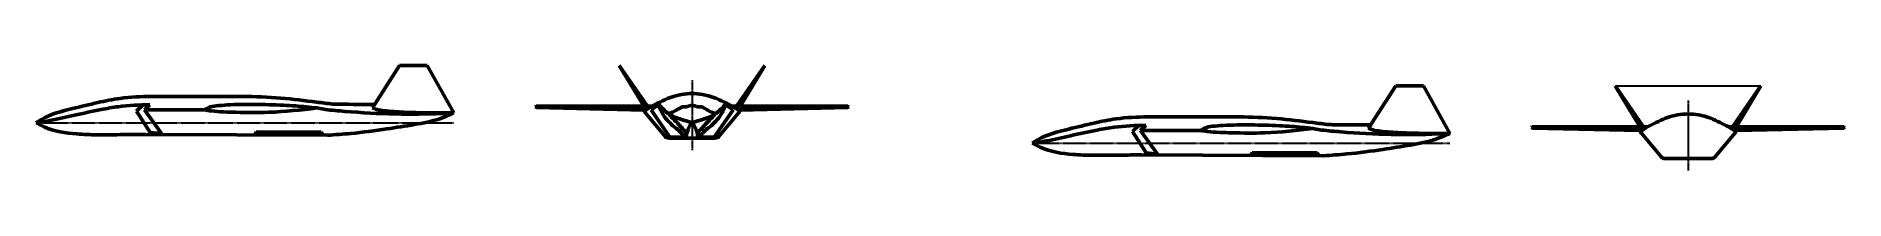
# Model space of a CAD drawing. Header units: millimetres. Extents: x 38559 to 1932156, y -475559 to 1027176.
# Drawn here: x 67704 to 118390, y 10198 to 13138 of the extents above; entities that cross this region are included whole.
import ezdxf

# ---------------------------------------------------------------- set-up
doc = ezdxf.new("R2010")
doc.units = ezdxf.units.MM
doc.linetypes.add('CENTER', pattern=[2, 1.25, -0.25, 0.25, -0.25])
doc.linetypes.add('DASHED', pattern=[0.75, 0.5, -0.25])
for name, color, linetype, lineweight in [('_axes (Оси)', 6, 'CENTER', 30), ('_basic (Основной)', 4, 'Continuous', 60), ('_invisible (Невидимый)', 1, 'DASHED', 30)]:
    doc.layers.add(name, color=color, linetype=linetype, lineweight=lineweight)

msp = doc.modelspace()

# ---------------------------------------------------------------- linework, layer by layer
at = {"layer": '_axes (Оси)', "transparency": 33554687}
for p, q in [((86084.048, 12725.638), (86084.048, 10770.429)), ((113998.082, 12153.377), (113998.082, 10198.167)), ((67704.313, 11537.036), (79404.331, 11537.036)), ((95618.347, 10964.775), (107318.365, 10964.775))]:
    msp.add_line(p, q, dxfattribs=at)
at = {"layer": '_basic (Основной)', "transparency": 33554687}
for p, q in [((77889.713, 13136.327), (77128.669, 11954.24)), ((78665.614, 13137.65), (77889.713, 13136.327)), ((79404.331, 11810.036), (78665.137, 13137.65)), ((84042.159, 13136.989), (84729.814, 12003.895)), ((84042.159, 13136.989), (84826.954, 12004.188)), ((88125.936, 13136.989), (87341.141, 12004.188)), ((88125.936, 13136.989), (87438.281, 12003.895)), ((70935.533, 12271.285), (72926.452, 12271.285)), ((105803.747, 12564.066), (105042.703, 11381.979)), ((106579.648, 12565.389), (105803.747, 12564.066)), ((107318.365, 11237.775), (106579.171, 12565.388)), ((111956.193, 12564.728), (112643.848, 11431.634)), ((111956.193, 12564.728), (112740.988, 11431.927)), ((116039.97, 12564.728), (115255.176, 11431.927)), ((116039.97, 12564.728), (115352.315, 11431.634)), ((70512.176, 11862.346), (70690.52, 12031.92)), ((70897.329, 11267.613), (70512.176, 11862.346)), ((70888.278, 12037.946), (70736.337, 11891.834)), ((70736.337, 11891.834), (71217.845, 11232.73)), ((70736.337, 11891.834), (72420.812, 11891.834)), ((75810.515, 11902.754), (75571.016, 11947.474)), ((81715.491, 11994.801), (81691.657, 11979.17)), ((81691.657, 11979.17), (81721.356, 11958.966)), ((84725.111, 11936.862), (81691.657, 11979.17)), ((84963.768, 12004.601), (81715.491, 11994.801)), ((81721.356, 11958.966), (84730.39, 11886.702)), ((84749.919, 11907.248), (84725.111, 11936.862)), ((84730.39, 11886.702), (84749.919, 11907.248)), ((84730.39, 11886.702), (84755.299, 11860.231)), ((84764.927, 11828.5), (85343.876, 11140.859)), ((85124.753, 12021.632), (84934.913, 11895.017)), ((84934.913, 11895.017), (85415.637, 11199.989)), ((87233.182, 11895.017), (86752.459, 11199.989)), ((87403.168, 11828.5), (86824.219, 11140.859)), ((87043.342, 12021.632), (87233.182, 11895.017)), ((87204.327, 12004.601), (90452.604, 11994.801)), ((87437.705, 11886.702), (87412.796, 11860.231)), ((87418.176, 11907.248), (87442.984, 11936.862)), ((87437.705, 11886.702), (87418.176, 11907.248)), ((90446.74, 11958.966), (87437.705, 11886.702)), ((87442.984, 11936.862), (90476.438, 11979.17)), ((90476.438, 11979.17), (90446.74, 11958.966)), ((90452.604, 11994.801), (90476.438, 11979.17)), ((98849.567, 11699.024), (100840.486, 11699.024)), ((70773.327, 11210.741), (75867.066, 11186.106)), ((71217.845, 11232.73), (70897.329, 11267.613)), ((73866.576, 11277.194), (73819.188, 11196.01)), ((75689.014, 11272.248), (73866.576, 11277.194)), ((75749.781, 11186.673), (75689.014, 11272.248)), ((85415.637, 11199.989), (85462.493, 11132.244)), ((86752.459, 11199.989), (86705.602, 11132.244)), ((98426.21, 11290.085), (98604.554, 11459.659)), ((98811.363, 10695.351), (98426.21, 11290.085)), ((98802.312, 11465.685), (98650.371, 11319.573)), ((98650.371, 11319.573), (99131.879, 10660.469)), ((98650.371, 11319.573), (100334.846, 11319.573)), ((103724.549, 11330.493), (103485.05, 11375.213)), ((109629.525, 11422.54), (109605.691, 11406.909)), ((109605.691, 11406.909), (109635.39, 11386.705)), ((112639.145, 11364.601), (109605.691, 11406.909)), ((112877.802, 11432.34), (109629.525, 11422.54)), ((109635.39, 11386.705), (112644.424, 11314.441)), ((112663.953, 11334.987), (112639.145, 11364.601)), ((112644.424, 11314.441), (112663.953, 11334.987)), ((112644.424, 11314.441), (112669.333, 11287.97)), ((112678.961, 11256.239), (113257.91, 10568.598)), ((115317.202, 11256.239), (114738.253, 10568.598)), ((115118.361, 11432.34), (118366.638, 11422.54)), ((115351.739, 11314.441), (115326.83, 11287.97)), ((115332.21, 11334.987), (115357.018, 11364.601)), ((115351.739, 11314.441), (115332.21, 11334.987)), ((118360.774, 11386.705), (115351.739, 11314.441)), ((115357.018, 11364.601), (118390.472, 11406.909)), ((118390.472, 11406.909), (118360.774, 11386.705)), ((118366.638, 11422.54), (118390.472, 11406.909)), ((85424.23, 11108.328), (86084.048, 11108.328)), ((85462.493, 11132.244), (85889.216, 11132.244)), ((86743.865, 11108.328), (86084.048, 11108.328)), ((86705.602, 11132.244), (86278.879, 11132.244)), ((99131.879, 10660.469), (98811.363, 10695.351)), ((101780.61, 10704.933), (101733.222, 10623.749)), ((103603.048, 10699.987), (101780.61, 10704.933)), ((103663.815, 10614.412), (103603.048, 10699.987)), ((98687.361, 10638.48), (103781.1, 10613.844)), ((113338.264, 10536.067), (113998.082, 10536.067)), ((114657.899, 10536.067), (113998.082, 10536.067))]:
    msp.add_line(p, q, dxfattribs=at)
for points in [[(67704.313, 11537.036), (67851.395, 11628.458), (68726.863, 11932.004), (69434.649, 12097.758), (70054.6, 12216.907), (70935.533, 12271.285)], [(72926.452, 12271.285), (73488.815, 12270.394), (74555.199, 12224.301), (75567.762, 12110.53), (76020.874, 12055.574)], [(84764.694, 11872.497), (84965.447, 12005.523), (85118.777, 12079.894), (85393.454, 12210.339), (85626.543, 12288.679), (85790.372, 12325.945), (86084.048, 12353.437)], [(87403.401, 11872.497), (87202.649, 12005.523), (87049.318, 12079.894), (86774.641, 12210.339), (86541.552, 12288.679), (86377.723, 12325.945), (86084.048, 12353.437)], [(67704.313, 11537.036), (68099.237, 11599.834), (68779.482, 11745.672), (69525.543, 11903.326), (70008.225, 11984.098), (70888.278, 12037.946)], [(72420.812, 11891.834), (72543.482, 11959.436), (72747.751, 12008.92)], [(72420.812, 11891.834), (72613.141, 11865.976), (73304.855, 11826.745), (74219.646, 11826.2), (75571.016, 11947.474)], [(72747.751, 12008.92), (73054.235, 12032.339), (73828.1, 12045.93), (74632.566, 12025), (74974.251, 12004.221), (75571.016, 11947.474)], [(79404.331, 11810.036), (79062.55, 11794.305), (77767.246, 11780.157), (76353.174, 11853.237), (75810.515, 11902.754)], [(75867.066, 11186.106), (76524.432, 11236.277), (77533.552, 11364.084), (78305.098, 11485.14), (79013.753, 11648.757), (79404.331, 11810.036)], [(76020.874, 12055.574), (76207.725, 12052.49), (77209.058, 12049.539)], [(77128.669, 11954.24), (77249.271, 11908.166), (77452.109, 11871.781), (78006.015, 11830.199), (79404.331, 11810.036)], [(84764.694, 11872.497), (84756.448, 11862.782), (84754.135, 11847.76), (84764.927, 11828.5)], [(85889.216, 11132.244), (85798.072, 11233.639), (85708.239, 11326.039), (85584.308, 11422.371), (85418.993, 11579.335), (85274.736, 11761.514), (85200.49, 11898.914), (85157.213, 11988.693), (85127.05, 12019.493), (85110.001, 12039.808), (85106.722, 12058.156), (85118.777, 12079.894)], [(86084.048, 11537.036), (85869.944, 11601.362), (85446.762, 11773.574), (85118.777, 12079.894)], [(85449.928, 11771.552), (85450.891, 11792.606), (85463.896, 11804.345), (85509.203, 11820.696), (85559.546, 11837.886), (85633.38, 11880.232), (85787.496, 11966.724), (85805.955, 11975.109), (85864.267, 11981.398), (85924.258, 11983.494), (86013.616, 12008.231), (86044.459, 12013.852), (86066.694, 12019.302), (86084.048, 12019.302)], [(85464.159, 11739.43), (85455.227, 11753.258), (85449.928, 11771.552)], [(85937.351, 11240.584), (85803.579, 11388.243), (85561.992, 11642.654), (85464.159, 11739.43)], [(86084.048, 11537.036), (86298.151, 11601.362), (86721.333, 11773.574), (87049.318, 12079.894)], [(86718.167, 11771.552), (86717.205, 11792.606), (86704.2, 11804.345), (86658.892, 11820.696), (86608.55, 11837.886), (86534.715, 11880.232), (86380.599, 11966.724), (86362.141, 11975.109), (86303.828, 11981.398), (86243.837, 11983.494), (86154.48, 12008.231), (86123.636, 12013.852), (86101.402, 12019.302), (86084.048, 12019.302)], [(86230.744, 11240.584), (86364.516, 11388.243), (86606.103, 11642.654), (86703.936, 11739.43)], [(86278.879, 11132.244), (86370.024, 11233.639), (86459.857, 11326.039), (86583.787, 11422.371), (86749.102, 11579.335), (86893.359, 11761.514), (86967.605, 11898.914), (87010.882, 11988.693), (87041.045, 12019.493), (87058.094, 12039.808), (87061.373, 12058.156), (87049.318, 12079.894)], [(86703.936, 11739.43), (86712.868, 11753.258), (86718.167, 11771.552)], [(87403.401, 11872.497), (87411.648, 11862.782), (87413.96, 11847.76), (87403.168, 11828.5)], [(95618.347, 10964.775), (95765.429, 11056.197), (96640.897, 11359.743), (97348.683, 11525.497), (97968.634, 11644.646), (98849.567, 11699.024)], [(100840.486, 11699.024), (101402.849, 11698.133), (102469.233, 11652.04), (103481.796, 11538.269), (103934.908, 11483.313)], [(112678.728, 11300.236), (112879.481, 11433.262), (113032.811, 11507.632), (113307.488, 11638.078), (113540.577, 11716.418), (113704.406, 11753.684), (113998.082, 11781.176)], [(115317.435, 11300.236), (115116.683, 11433.262), (114963.352, 11507.632), (114688.675, 11638.078), (114455.586, 11716.418), (114291.758, 11753.684), (113998.082, 11781.176)], [(67704.313, 11537.036), (67926.611, 11423.514), (68845.539, 11222.283), (69407.516, 11198.878), (70160.524, 11203.911), (70773.327, 11210.741)], [(86084.048, 11537.036), (86050.006, 11496.197), (85972.95, 11342.814), (85937.351, 11240.584), (85920.083, 11108.328)], [(86084.048, 11537.036), (86118.089, 11496.197), (86195.145, 11342.814), (86230.744, 11240.584), (86248.012, 11108.328)], [(95618.347, 10964.775), (96013.271, 11027.573), (96693.516, 11173.411), (97439.577, 11331.065), (97922.259, 11411.837), (98802.312, 11465.685)], [(100334.846, 11319.573), (100457.516, 11387.175), (100661.785, 11436.659)], [(100334.846, 11319.573), (100527.175, 11293.715), (101218.889, 11254.484), (102133.68, 11253.939), (103485.05, 11375.213)], [(100661.785, 11436.659), (100968.269, 11460.077), (101742.134, 11473.669), (102546.6, 11452.739), (102888.285, 11431.96), (103485.05, 11375.213)], [(107318.365, 11237.775), (106976.584, 11222.044), (105681.28, 11207.896), (104267.208, 11280.975), (103724.549, 11330.493)], [(103781.1, 10613.844), (104438.466, 10664.016), (105447.586, 10791.823), (106219.132, 10912.879), (106927.787, 11076.496), (107318.365, 11237.775)], [(103934.908, 11483.313), (104121.759, 11480.229), (105123.092, 11477.278)], [(105042.703, 11381.979), (105163.305, 11335.905), (105366.143, 11299.52), (105920.049, 11257.938), (107318.365, 11237.775)], [(112678.728, 11300.236), (112670.482, 11290.521), (112668.169, 11275.498), (112678.961, 11256.239)], [(115317.435, 11300.236), (115325.682, 11290.521), (115327.994, 11275.498), (115317.202, 11256.239)], [(85343.876, 11140.859), (85361.038, 11126.151), (85393.216, 11112.203), (85424.23, 11108.328)], [(86824.219, 11140.859), (86807.058, 11126.151), (86774.88, 11112.203), (86743.865, 11108.328)], [(95618.347, 10964.775), (95840.645, 10851.253), (96759.573, 10650.022), (97321.55, 10626.617), (98074.558, 10631.65), (98687.361, 10638.48)], [(113257.91, 10568.598), (113275.072, 10553.89), (113307.25, 10539.942), (113338.264, 10536.067)], [(114738.253, 10568.598), (114721.092, 10553.89), (114688.914, 10539.942), (114657.899, 10536.067)]]:
    msp.add_spline(points, degree=3, dxfattribs=at)
at = {"layer": '_invisible (Невидимый)', "transparency": 33554687}
msp.add_line((111956.193, 12564.728), (116039.97, 12564.728), dxfattribs=at)
for points in [[(105042.703, 11381.979), (105803.747, 12564.066), (106579.648, 12565.389), (107318.365, 11237.775), (106199.473, 11235.777), (105185.766, 11321.542), (105042.703, 11381.979)], [(113305.765, 10538.459), (112667.851, 11278.454), (112877.802, 11432.34), (113304.585, 11636.868), (113514.83, 11712.087), (113745.096, 11767.154), (113998.082, 11781.176), (113998.082, 10536.067), (113305.765, 10538.459)]]:
    msp.add_lwpolyline(points, dxfattribs=at)

doc.saveas('drawing.dxf')
